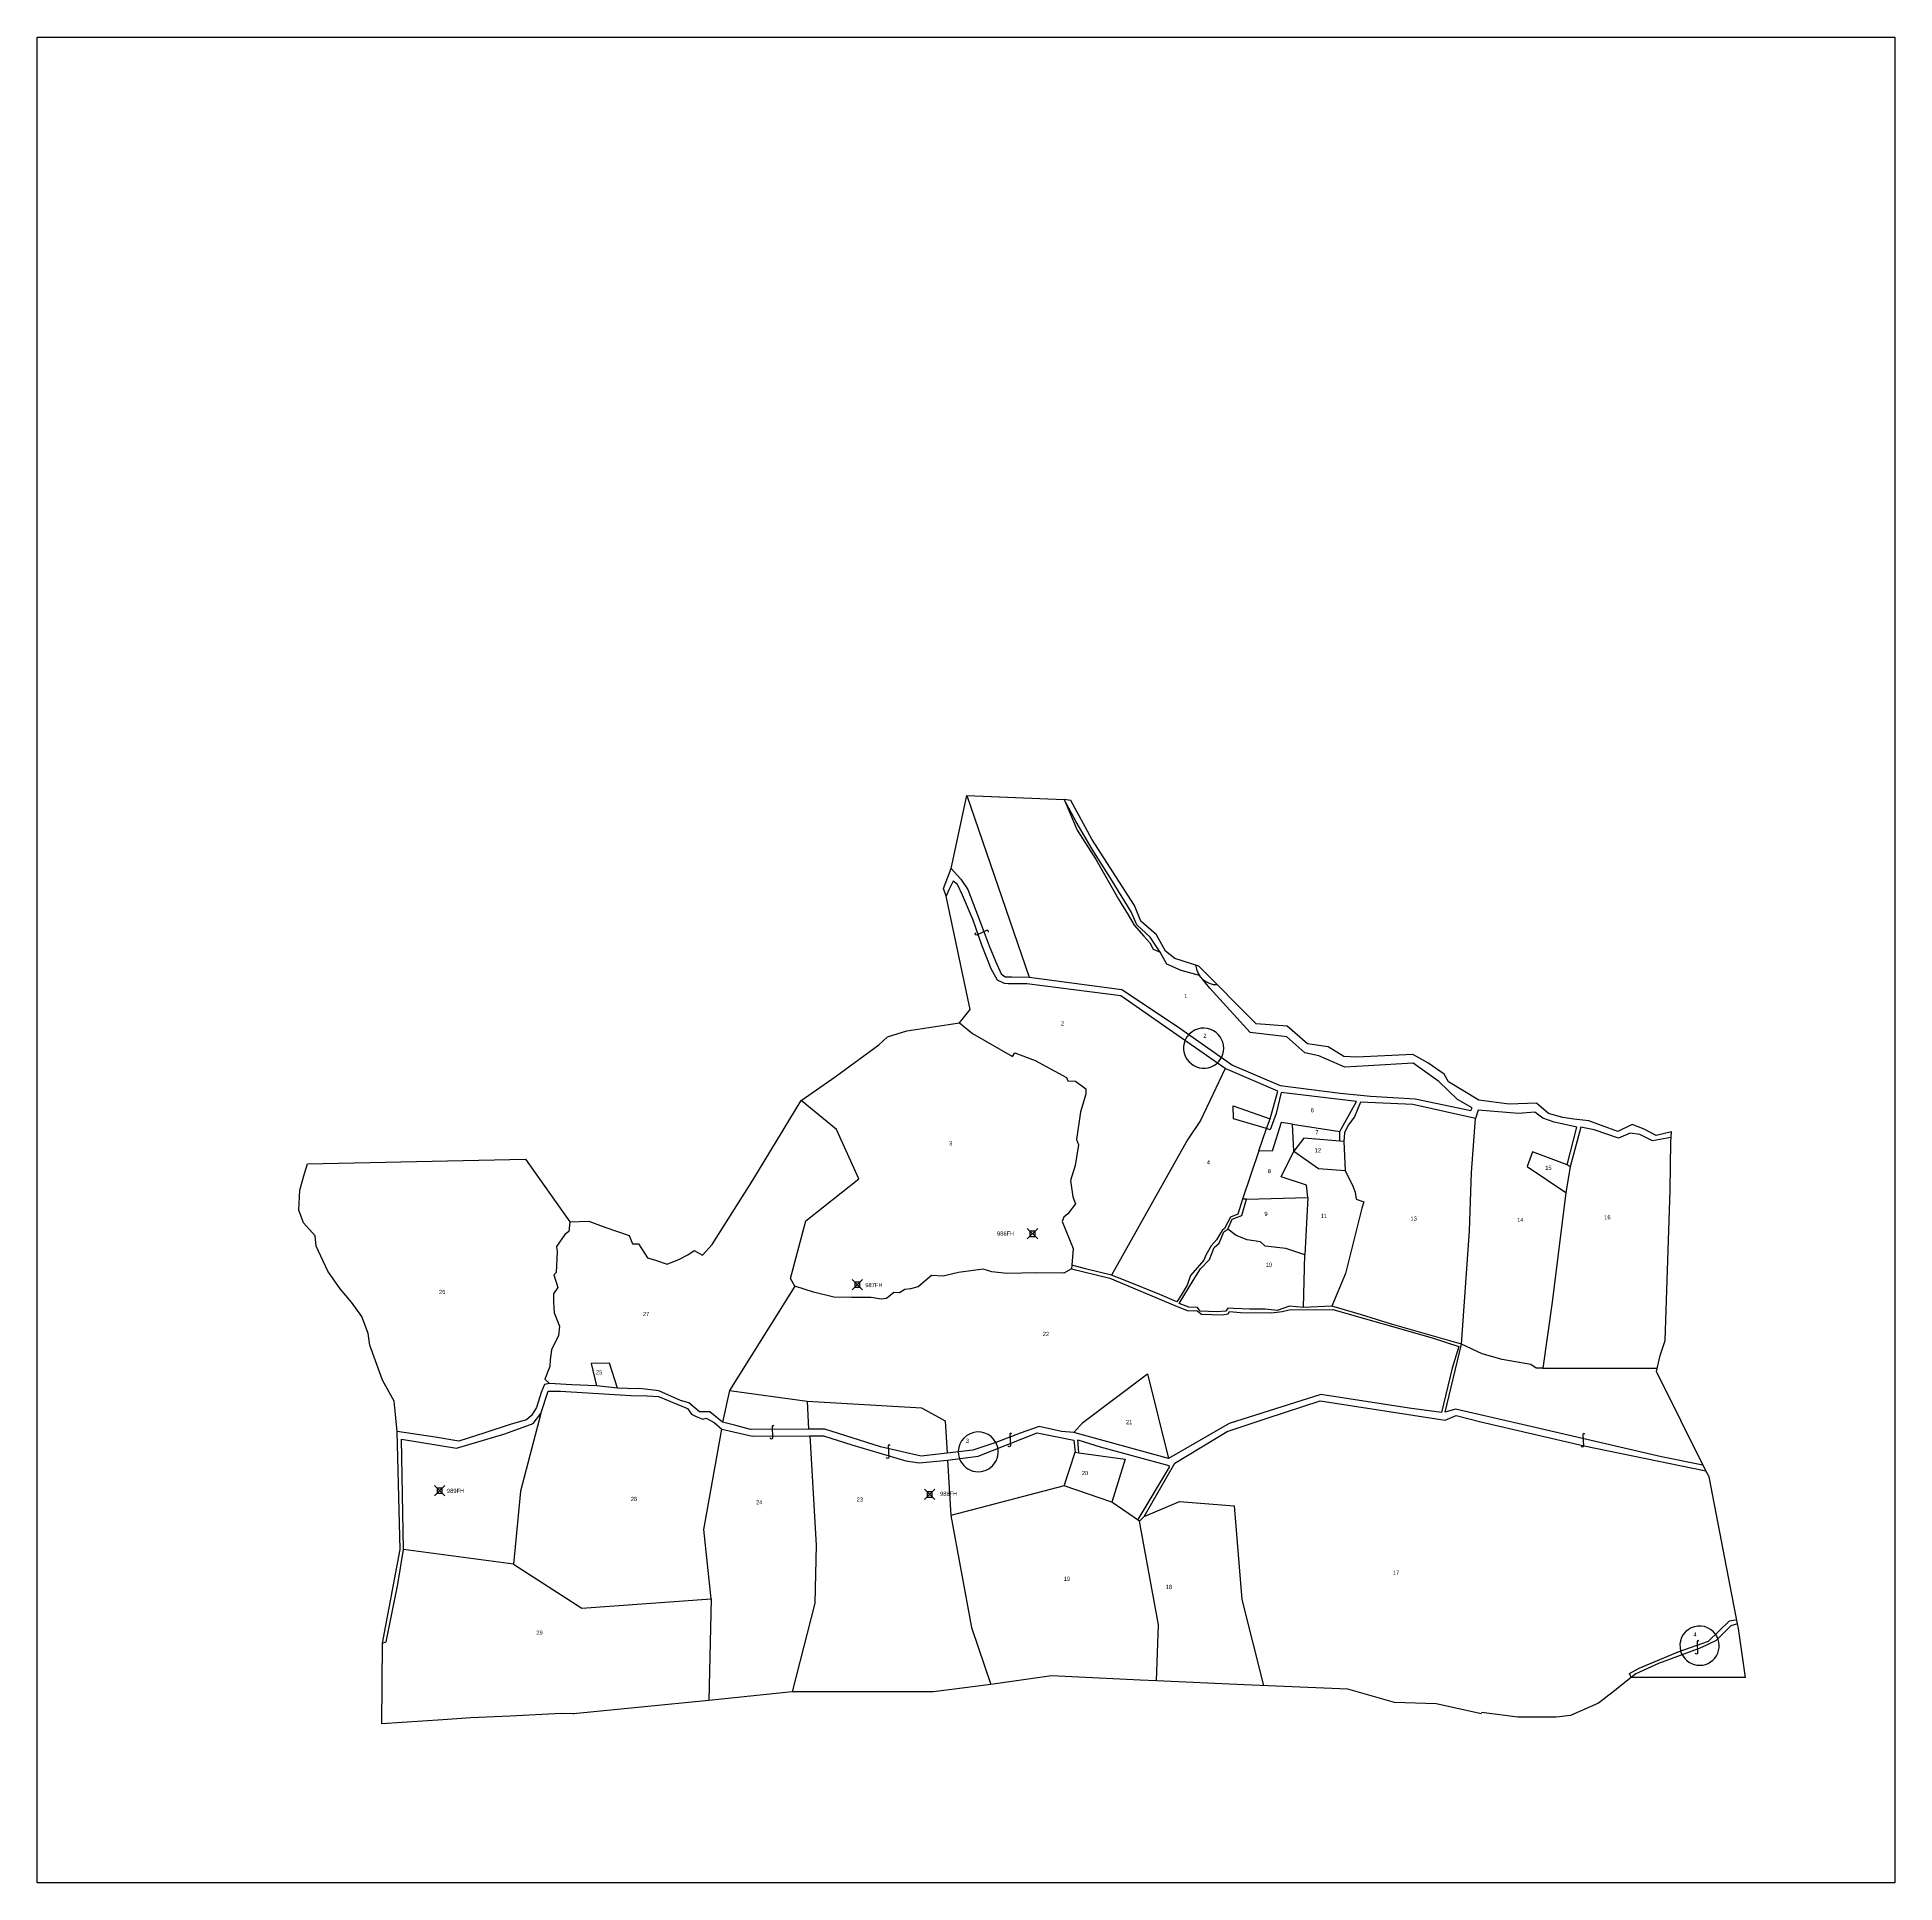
# Model space of a CAD drawing. Extents: x 150652 to 152439, y 177632 to 179407.
import ezdxf

# ---------------------------------------------------------------- set-up
doc = ezdxf.new("R2010")
doc.units = 0
doc.header["$MEASUREMENT"] = 0
doc.header["$PDMODE"] = 67
doc.header["$PDSIZE"] = 5
for name, color, linetype in [('BORDER-B', 3, 'CONTINUOUS'), ('IMAGE', 7, 'CONTINUOUS'), ('LINK', 4, 'CONTINUOUS'), ('NO', 1, 'CONTINUOUS'), ('PARCEL', 6, 'CONTINUOUS'), ('ROAD', 2, 'CONTINUOUS'), ('TRIG-P', 2, 'CONTINUOUS'), ('TRIG-T', 1, 'CONTINUOUS')]:
    doc.layers.add(name, color=color, linetype=linetype)
picture_1 = doc.add_image_def('image1.tif', size_in_pixel=(8487, 8433))

msp = doc.modelspace()

# ---------------------------------------------------------------- linework, layer by layer
at = {"layer": 'BORDER-B'}
for points in [[(150983.9, 177784.6), (150984.6, 177862.2), (151001.6, 177952.2), (150998.7, 178065.6), (150997.1, 178082.2), (150995.8, 178095), (150984.5, 178115.2), (150972.4, 178148.7), (150970.8, 178160), (150964.8, 178176.5), (150954.7, 178190.2), (150943.8, 178202.8), (150932, 178220.1), (150920.7, 178243.9), (150919.9, 178254), (150908.6, 178266.5), (150904.2, 178278.6), (150905, 178298), (150909.4, 178313.8), (150912.4, 178323.2), (151122, 178327.6), (151164.8, 178267.5), (151182.9, 178267.9), (151198.3, 178262.3), (151221.7, 178254.2), (151224.9, 178246.1), (151230.6, 178246.1), (151239.5, 178232.8), (151247.1, 178230.4), (151258.4, 178226.7), (151270.1, 178231.6), (151278.2, 178235.6), (151284.3, 178239.7), (151292.4, 178235.2), (151301.6, 178245.7), (151340.7, 178307.6), (151387.1, 178384.2), (151419.8, 178406.8), (151461.8, 178437.5), (151470.3, 178445.2), (151488.9, 178451.2), (151539.3, 178458.9), (151549.6, 178471.7), (151526.5, 178580.7), (151524.1, 178587.9), (151531.4, 178607.3), (151546.3, 178677.5), (151640.1, 178673.7)], [(152223.4, 178344.4), (152224, 178353.9), (152209.5, 178350.5), (152197.9, 178356.6), (152186.2, 178361.1), (152172.4, 178354.4), (152156.8, 178360), (152144.6, 178364.4), (152130.2, 178366.1), (152119.7, 178367.7), (152105.8, 178371.6), (152094.2, 178381.6), (152068.1, 178380.5), (152038.7, 178384.4), (152009.8, 178402.1), (152005.4, 178409.3), (151989.9, 178420.4), (151975.4, 178428.2), (151921.1, 178425.9), (151909, 178426.3), (151894, 178435.7), (151874, 178438.5), (151854.6, 178455.7), (151824.7, 178457.9), (151769.7, 178513.3), (151746.4, 178520.5), (151737.6, 178527.7), (151728.7, 178543.3), (151713.7, 178556.6), (151707.6, 178571.5), (151666.6, 178635.3), (151646.6, 178672.5), (151640.1, 178673.7)], [(152295.3, 177829), (152288.6, 177876.3), (152287.6, 177880.7), (152260.4, 178022.1), (152257, 178027.9), (152209.8, 178123.6), (152213.2, 178138.7), (152218.1, 178153.2), (152222.9, 178298), (152223.4, 178344.4)], [(152041.5, 177794.3), (151997.7, 177803.8), (151957.7, 177805), (151912.9, 177817.8), (151813.3, 177822.2), (151728.7, 177826), (151713.1, 177826.6), (151627.9, 177830.7), (151569.7, 177822.3), (151514.5, 177815.4), (151416.2, 177815.4), (151378.6, 177815.4), (151298.5, 177806.9), (151168.2, 177794.1), (151168.4, 177793.9)], [(152295.3, 177829), (152191.9, 177829.2), (152185.2, 177829.2), (152168.1, 177815.5), (152154, 177804.4), (152126.9, 177792.7), (152113.2, 177791), (152076.3, 177791), (152041.4, 177795.4)], [(152295.2, 177829), (152295.3, 177829)], [(152295.3, 177829), (152295.3, 177829)], [(151168.2, 177794.1), (151156.4, 177794.5), (151107.4, 177792), (151069.6, 177790.3), (151042.5, 177788.4), (150983.9, 177784.6)], [(151168.2, 177794.1), (151168.4, 177793.9)]]:
    msp.add_lwpolyline(points, dxfattribs=at)
at = {"layer": 'LINK'}
for points in [[(151566.8, 178546.1, 0.774646), (151566.1, 178547.8), (151555.6, 178543.2, -0.89396), (151555, 178545.2)], [(151361, 178070.8, 0.774646), (151359.2, 178070.8), (151359.7, 178059.3, -0.89396), (151357.6, 178059.5)], [(151589.6, 178063.5, 0.774646), (151587.8, 178063.4), (151588.3, 178052, -0.89396), (151586.3, 178052.1)], [(152140.9, 178063, 0.774646), (152139, 178062.9), (152139.6, 178051.5, -0.89396), (152137.5, 178051.6)], [(151472.7, 178052.1, 0.774646), (151470.9, 178052.1), (151471.4, 178040.6, -0.89396), (151469.3, 178040.8)], [(152250.5, 177863.9, 0.774646), (152248.7, 177863.9), (152249.2, 177852.4, -0.89396), (152247.1, 177852.6)]]:
    msp.add_lwpolyline(points, format="xyb", dxfattribs=at)
at = {"layer": 'PARCEL'}
for points in [[(151546.3, 178677.5), (151606.3, 178502.7)], [(151539.3, 178458.9), (151551.8, 178448.6), (151590.3, 178426.4), (151592.7, 178429.9), (151612.2, 178422.4), (151642.3, 178406.1), (151643.5, 178403), (151651.1, 178402.6), (151661, 178395.4), (151661, 178390.3), (151655.8, 178373.2), (151651.9, 178346.6), (151653.8, 178341.5), (151650.7, 178321.6), (151646.3, 178307.3), (151648.3, 178291.5), (151651.1, 178284.7), (151643.5, 178275.2), (151639.6, 178272), (151638, 178267.7), (151648.7, 178241.9), (151647.3, 178225.8)], [(151795, 178415), (151771.1, 178364.9), (151758.8, 178346.1), (151685.6, 178216.2)], [(151647, 178222.2), (151639.9, 178218.1), (151613.7, 178218.4), (151584.8, 178217.7), (151570.5, 178219.2), (151562.1, 178222), (151538.3, 178218.8), (151523.6, 178215.3), (151512.5, 178215.7), (151499.8, 178205), (151492.3, 178203), (151486.7, 178202.2), (151481.6, 178199), (151476.4, 178199.4), (151469.3, 178193.8), (151464.1, 178193.1), (151454.6, 178194.6), (151435.5, 178194.6), (151418.4, 178195), (151399, 178199.8), (151381.1, 178205.4), (151376.8, 178212.9), (151391.5, 178268.4), (151442.7, 178308.9), (151421.2, 178356.1), (151387.1, 178384.2)], [(151834.7, 178357.1), (151802.9, 178366.4), (151802.5, 178379), (151838.3, 178366.4)], [(151859.6, 178361.3), (151848.7, 178362.8), (151840.1, 178335.3), (151827.4, 178335.7), (151834.7, 178357.1)], [(151905, 178344.9), (151870.4, 178347.9), (151861, 178335.3), (151859.6, 178361.3), (151905, 178354.2)], [(152100.3, 178126.8), (152093.9, 178126.8), (152088.8, 178130.2), (152061.2, 178134.9), (152042.1, 178140.4), (152022.2, 178149.6), (152029.8, 178258.6), (152031.9, 178314.7), (152035.5, 178366.8)], [(151909.1, 178344.5), (151910.2, 178316.9), (151917.8, 178301.7), (151919.9, 178295.9), (151921, 178289.1), (151928.2, 178286.5), (151926.4, 178280.4), (151910.5, 178217.6), (151897.6, 178186.2)], [(151827.4, 178335.7), (151811.5, 178289.1)], [(151874.4, 178290.9), (151873, 178302.8), (151848.7, 178310.7), (151861, 178335.3), (151884.5, 178318.7), (151910.2, 178316.9)], [(152123.9, 178322.2), (152090.4, 178334.8), (152085.3, 178320.7), (152122.4, 178295.5)], [(152126.7, 178320.2), (152122.4, 178295.5), (152109.2, 178190.2), (152100.3, 178126.8), (152210.5, 178126.6)], [(151815.4, 178289.1), (151874.4, 178290.9), (151871.5, 178235.6)], [(151164.8, 178267.5), (151163.8, 178258.1), (151159.9, 178255.2), (151151.9, 178243.6), (151152.6, 178238.4), (151151.6, 178218.7), (151149.3, 178216.4), (151153.2, 178204.2), (151149, 178198), (151149, 178190.3), (151149.3, 178184.6), (151149.5, 178179.9), (151154.7, 178167), (151153.7, 178158.2), (151147, 178144.2), (151145.9, 178134.6), (151145.4, 178128.2), (151140.7, 178116), (151145, 178111.8)], [(151870.2, 178185.1), (151871.5, 178235.6), (151853.1, 178241.8), (151833.2, 178243.9), (151828.9, 178248.3), (151816.2, 178250.1), (151805.4, 178254.4), (151797.6, 178260.3)], [(151381.1, 178205.4), (151318.3, 178105.1), (151311.4, 178074.7)], [(151210.5, 178107.5), (151202.7, 178131.6), (151185.2, 178131.3), (151190.2, 178109.7)], [(151649.3, 178064.8), (151657.9, 178074.5), (151720.3, 178121.3), (151740.3, 178039.9)], [(151318.3, 178105.1), (151392.9, 178094.8), (151394.3, 178068)], [(151392.9, 178094.8), (151502.9, 178088.4), (151525.5, 178076.1), (151527.7, 178044.9)], [(151136.8, 178083), (151117.3, 178008.5), (151110.6, 177938.2), (151176.1, 177895.8), (151300.7, 177904.9), (151298.5, 177806.9)], [(151300.7, 177904.9), (151293.6, 177971.6), (151310.7, 178068)], [(151395.4, 178061.6), (151401.5, 177956.5), (151400.4, 177900.5), (151378.6, 177815.4)], [(151728.7, 177826), (151730.9, 177879.9), (151712.6, 177979.4), (151685.9, 177997.8), (151640, 178013.4), (151650.8, 178045.9)], [(151654.3, 178045.2), (151698.8, 178039.1), (151685.9, 177997.8)], [(151528, 178038.1), (151531.2, 177985), (151551, 177877.2), (151569.7, 177822.3)], [(151640, 178013.4), (151531.2, 177985)], [(151716.9, 177984), (151751.1, 177998.3), (151803.4, 177994.2), (151810.8, 177904.2), (151831.7, 177821.4)], [(151110.6, 177938.2), (151004.8, 177952.3)]]:
    msp.add_lwpolyline(points, dxfattribs=at)
for centre, radius, start, end in [((151786.9, 178516), 20.5, 184.7137, 271.1918), ((151774.1, 178434.5), 19.2, 68.2975, 223.8203), ((151774.3, 178434.3), 19.2, 222.9933, 69.1245), ((151557.4, 178046.1), 19.2, 28.2401, 199.7562), ((151557.4, 178046.2), 19.2, 200.0364, 27.9598), ((152251.1, 177859.8), 18.9, 35.4342, 195.8697), ((152251.1, 177859.8), 18.9, 195.8262, 35.4776)]:
    msp.add_arc(centre, radius, start, end, dxfattribs=at)
at = {"layer": 'ROAD'}
for points in [[(151531.4, 178607.3), (151540.6, 178597.1), (151547.5, 178587), (151560.1, 178553.3), (151567.8, 178532.7), (151573.9, 178518.1), (151579.5, 178505.9), (151583.2, 178503.1), (151589.7, 178503.1), (151606.3, 178502.7), (151695.5, 178491), (151749, 178455.3), (151802.1, 178418), (151847.7, 178398.4), (151905.6, 178391.1), (151934.8, 178388.3), (151977.7, 178385.8), (152031.2, 178374.5), (152032.5, 178376.9), (152018.3, 178385), (152000.4, 178402.4), (151975.7, 178419.9), (151932.4, 178417.4), (151910.1, 178416.2), (151892.2, 178423.9), (151884.9, 178427.2), (151871.6, 178430), (151854.1, 178445.4), (151818.9, 178449.4), (151780, 178492), (151770.1, 178504.4), (151752.7, 178509.2), (151738.9, 178515.3), (151732.4, 178526.7), (151722.7, 178541.2), (151710.1, 178553), (151704.4, 178565.5), (151686.2, 178595.5), (151667.1, 178625.9), (151651.7, 178652.2), (151640.1, 178673.7), (151652.5, 178644.1), (151670.8, 178615.4), (151692.3, 178577.7), (151701.6, 178562.7), (151707.3, 178552.6), (151716.6, 178542), (151722.3, 178535.6), (151725.5, 178529.5), (151732.4, 178526.7)], [(152223.6, 178348.5), (152205.7, 178345.3), (152193.6, 178351.4), (152184.3, 178352.6), (152173.3, 178347.8), (152149.8, 178355.9), (152136.8, 178358.3), (152126.7, 178320.2), (152123.9, 178322.2), (152133.2, 178358.3), (152125.9, 178359.9), (152111.3, 178363.2), (152100.4, 178367.2), (152092.7, 178372.9), (152076.9, 178371.7), (152038.3, 178374.9), (152035.5, 178366.8), (151975.5, 178380.2), (151924.9, 178382.6), (151919.2, 178368.4), (151913.1, 178360.3), (151909.5, 178353), (151909.1, 178344.5), (151905, 178344.9), (151905, 178354.2), (151921.2, 178383), (151848.7, 178391.9), (151843.8, 178371.7), (151838.1, 178355.9), (151834.7, 178357.1), (151838.3, 178366.4), (151845.6, 178393.1), (151795, 178415), (151694.5, 178484.7), (151604.1, 178496.4), (151586.2, 178496.4), (151582.8, 178496.6), (151575.9, 178499.9), (151569.8, 178510.8), (151560.9, 178533.5), (151552.4, 178557.4), (151542.3, 178581.7), (151537.4, 178591.8), (151533.3, 178595.1), (151529.3, 178586.6), (151526.5, 178580.7)], [(152254.2, 178033.4), (152214.4, 178041.4), (152088.9, 178070.5), (152016.5, 178087.3), (152006.3, 178084.2), (152022.2, 178149.6), (151955, 178169), (151925.9, 178177.8), (151897.6, 178186.2), (151870.2, 178185.1), (151856.7, 178186.2), (151844.9, 178182.2), (151833.5, 178183.3), (151818.6, 178183.3), (151802.9, 178184), (151797.3, 178184.4), (151795.5, 178181.5), (151786.9, 178180.8), (151770.9, 178181.5), (151768.4, 178185.1), (151759.9, 178185.4), (151750.7, 178189), (151764.2, 178211), (151771.3, 178222.1), (151779.8, 178231.3), (151784.4, 178242.7), (151789.1, 178247), (151793.7, 178257.8), (151797.6, 178260.3), (151801.5, 178269.9), (151805.8, 178271.7), (151810.8, 178273.4), (151815.4, 178289.1), (151811.5, 178289.1), (151807.2, 178274.9), (151800.1, 178272), (151794.1, 178261), (151791.9, 178259.2), (151789.5, 178255), (151786.6, 178250), (151781.3, 178244.3), (151776.3, 178235.4), (151774.5, 178230.4), (151768.1, 178223), (151761.7, 178215.9), (151758.2, 178206.6), (151752.5, 178197), (151748.5, 178190.6), (151732.2, 178197.4), (151700.2, 178210.2), (151685.6, 178216.2), (151660.7, 178222.3), (151647.3, 178225.8), (151647, 178222.2), (151684, 178213.3), (151746.6, 178187), (151758.3, 178182), (151767.9, 178181.7), (151772.2, 178178.5), (151792.1, 178178.1), (151797.8, 178178.8), (151799.2, 178181.3), (151809.5, 178180.3), (151839.4, 178179.9), (151849.6, 178181), (151856.3, 178182.8), (151898.3, 178183.1), (151992.9, 178156.1), (152019.6, 178147.6), (152013.2, 178126.6), (152002.8, 178084), (151971.9, 178088.3), (151886.9, 178101.4), (151798.7, 178073.4), (151740.3, 178039.9), (151649.3, 178064.8), (151637.6, 178065.9), (151615.9, 178070.5), (151597.8, 178064.1), (151574.3, 178055.2), (151552.2, 178047.7), (151527.7, 178044.9), (151502.4, 178042), (151463.3, 178050.9), (151410, 178068), (151394.3, 178068), (151338.5, 178067.6), (151324.2, 178071.5), (151311.4, 178074.7), (151299.3, 178084.7), (151289.4, 178084.7), (151279.1, 178093.2), (151271.2, 178095.7), (151250.3, 178105), (151231.8, 178107.2), (151229.7, 178106.8), (151210.5, 178107.5), (151190.2, 178109.7), (151166.7, 178110.7), (151145, 178111.8), (151140.4, 178111.1), (151137.2, 178103.3), (151132.6, 178088.7), (151127.9, 178081.2), (151123, 178076.9), (151108.4, 178072.7), (151082.8, 178064.5), (151057.9, 178056.3), (151035.1, 178060.2), (150998.7, 178065.6)], [(150984.6, 177862.2), (150988.1, 177863.5), (150999.2, 177918.9), (151004.8, 177952.3), (151002.7, 178058.3), (151055.7, 178049.8), (151102.3, 178063.6), (151129.4, 178073.4), (151136.8, 178083), (151143.9, 178104.7), (151155.7, 178104.7), (151223.3, 178100.4), (151238.9, 178100.1), (151249.9, 178099.3), (151277.7, 178088), (151281.6, 178082.3), (151286.2, 178080.1), (151292.6, 178077.7), (151295.8, 178078.7), (151303.6, 178074.5), (151310.7, 178068), (151340.3, 178061.2), (151395.4, 178061.6), (151408.5, 178061.6), (151435.9, 178053), (151487.9, 178037.4), (151500.7, 178035.6), (151528, 178038.1), (151557.2, 178042), (151614.1, 178064.4), (151649.3, 178057.3), (151650.8, 178045.9), (151654.3, 178045.2), (151653.2, 178057.7), (151674.6, 178050.9), (151740.7, 178033.1), (151741.1, 178031.3), (151710.8, 177981.2), (151712.6, 177979.4), (151716.9, 177984), (151746.4, 178035.2), (151796.9, 178065.8), (151835.3, 178078.6), (151886.2, 178095.3), (152006.4, 178076.8), (152017.1, 178081.1), (152040.9, 178075), (152140.1, 178051.9), (152257, 178027.9)], [(152185.2, 177829.2), (152183.8, 177833.1), (152193, 177838.1), (152230.4, 177853.8), (152259.6, 177864.1), (152279.8, 177883.6), (152285.5, 177884.7), (152285.5, 177884.7)], [(152287.6, 177880.7), (152281.3, 177879), (152267, 177864.8), (152252.4, 177857.7), (152230, 177849.5), (152211.5, 177842.7), (152189.8, 177832.8), (152185.2, 177829.2)]]:
    msp.add_lwpolyline(points, dxfattribs=at)
at = {"layer": 'TRIG-P'}
for p in [(151609.6, 178255.9), (151441.1, 178207), (151039.5, 178008.8), (151510.7, 178005.2)]:
    msp.add_point(p, dxfattribs=at)

# ---------------------------------------------------------------- texts
at = {"layer": 'NO'}
for s, p in [('1', (151755.5, 178482.6)), ('2', (151636.9, 178456.2)), ('2', (151773.9, 178444.3)), ('6', (151877.1, 178372.8)), ('3', (151529.3, 178340.9)), ('7', (151881.6, 178351.6)), ('4', (151777.2, 178322.6)), ('12', (151880.9, 178334.2)), ('8', (151835.8, 178314.2)), ('15', (152102.7, 178317.4)), ('9', (151832.6, 178273)), ('11', (151886.7, 178271.1)), ('13', (151973.1, 178268.5)), ('16', (152159.4, 178269.8)), ('14', (152075.6, 178267.2)), ('10', (151833.9, 178224.1)), ('26', (151038.9, 178198)), ('27', (151234.9, 178176.7)), ('22', (151619.5, 178157.6)), ('25', (151189.8, 178120.7)), ('21', (151699.5, 178072.8)), ('3', (151545.5, 178054.8)), ('20', (151657, 178023.8)), ('28', (151223.3, 177998.9)), ('24', (151343.8, 177995.7)), ('23', (151440.5, 177998.3)), ('17', (151956.1, 177927.9)), ('19', (151639.6, 177922.1)), ('18', (151737.6, 177914.3)), ('29', (151132.5, 177870.3)), ('4', (152245.2, 177868.6))]:
    msp.add_text(s, height=4, dxfattribs=at).set_placement(p)
at = {"layer": 'TRIG-T'}
for s, p in [('986FH', (151575.5, 178254.1)), ('987FH', (151448.8, 178204.6)), ('989FH', (151046.5, 178006.7)), ('988FH', (151520.7, 178003.9))]:
    msp.add_text(s, height=4, dxfattribs=at).set_placement(p)

# ---------------------------------------------------------------- pictures from other files: only their frames are drawn
at = {"layer": 'IMAGE'}
image = msp.add_image(picture_1, insert=(150652.4, 177631.7), size_in_units=(1786.5, 1775.1), rotation=0, dxfattribs=at)
image.dxf.flags = 15

doc.saveas('drawing.dxf')
